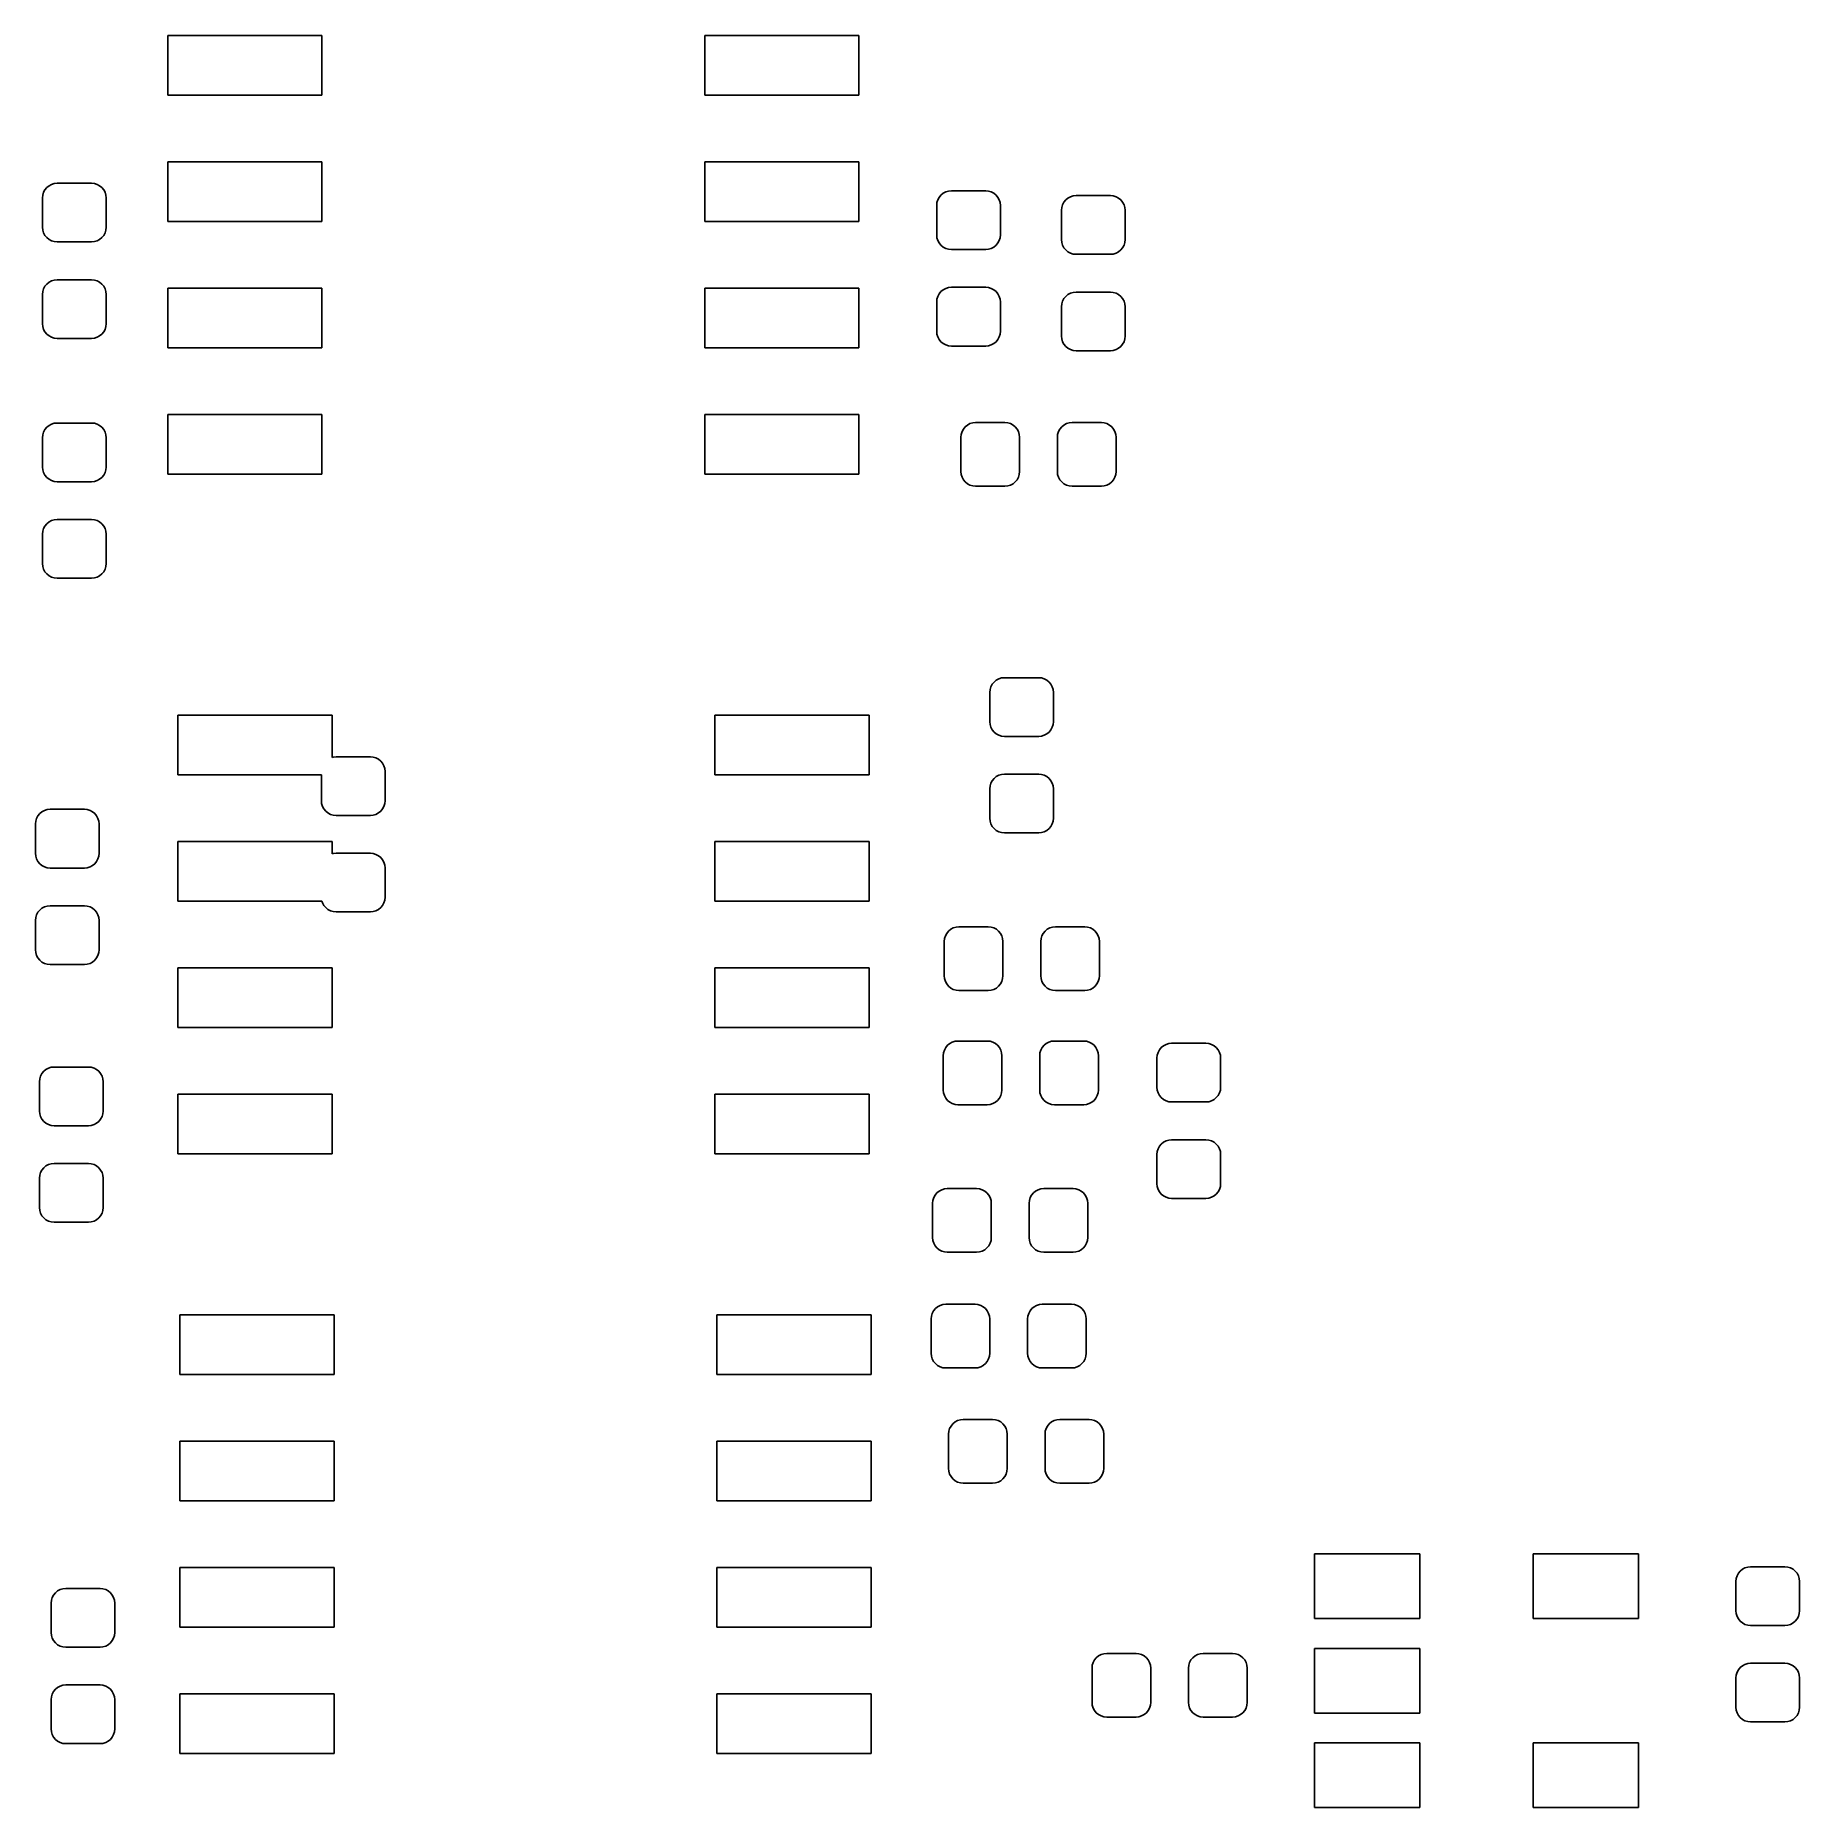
# Model space of a CAD drawing. Extents: x 4.334 to 5.033, y -2.951 to -2.25.
import ezdxf

# ---------------------------------------------------------------- set-up
doc = ezdxf.new("R2010")
doc.units = 0
doc.header["$MEASUREMENT"] = 0
doc.layers.add('BLACK', color=7, linetype='CONTINUOUS')

msp = doc.modelspace()

# ---------------------------------------------------------------- linework, layer by layer
at = {"layer": 'BLACK', "linetype": 'CONTINUOUS'}
for p, q in [((4.38659, -2.27341), (4.38659, -2.24979)), ((4.38659, -2.24979), (4.44761, -2.24979)), ((4.44761, -2.24979), (4.44761, -2.27341)), ((4.59919, -2.27341), (4.59919, -2.24979)), ((4.59919, -2.24979), (4.66021, -2.24979)), ((4.66021, -2.24979), (4.66021, -2.27341)), ((4.44761, -2.27341), (4.38659, -2.27341)), ((4.66021, -2.27341), (4.59919, -2.27341)), ((4.38659, -2.32341), (4.38659, -2.29979)), ((4.38659, -2.29979), (4.44761, -2.29979)), ((4.44761, -2.29979), (4.44761, -2.32341)), ((4.59919, -2.32341), (4.59919, -2.29979)), ((4.59919, -2.29979), (4.66021, -2.29979)), ((4.66021, -2.29979), (4.66021, -2.32341)), ((4.337, -2.3141), (4.33711, -2.31297)), ((4.337, -2.32571), (4.337, -2.3141)), ((4.33711, -2.31297), (4.33744, -2.31188)), ((4.33744, -2.31188), (4.33798, -2.31087)), ((4.33798, -2.31087), (4.3387, -2.30999)), ((4.3387, -2.30999), (4.33958, -2.30927)), ((4.33958, -2.30927), (4.34059, -2.30873)), ((4.34059, -2.30873), (4.34168, -2.3084)), ((4.34168, -2.3084), (4.34281, -2.30829)), ((4.34281, -2.30829), (4.35639, -2.30829)), ((4.35639, -2.30829), (4.35752, -2.3084)), ((4.35752, -2.3084), (4.35861, -2.30873)), ((4.35861, -2.30873), (4.35962, -2.30927)), ((4.35962, -2.30927), (4.3605, -2.30999)), ((4.3605, -2.30999), (4.36122, -2.31087)), ((4.36122, -2.31087), (4.36176, -2.31188)), ((4.36176, -2.31188), (4.36209, -2.31297)), ((4.36209, -2.31297), (4.3622, -2.3141)), ((4.3622, -2.3141), (4.3622, -2.32571)), ((4.69144, -2.31488), (4.69198, -2.31387)), ((4.69198, -2.31387), (4.6927, -2.31299)), ((4.6927, -2.31299), (4.69358, -2.31227)), ((4.69358, -2.31227), (4.69459, -2.31173)), ((4.69459, -2.31173), (4.69568, -2.3114)), ((4.69568, -2.3114), (4.69681, -2.31129)), ((4.69681, -2.31129), (4.71039, -2.31129)), ((4.71039, -2.31129), (4.71152, -2.3114)), ((4.71152, -2.3114), (4.71261, -2.31173)), ((4.71261, -2.31173), (4.71362, -2.31227)), ((4.71362, -2.31227), (4.7145, -2.31299)), ((4.7145, -2.31299), (4.71522, -2.31387)), ((4.71522, -2.31387), (4.71576, -2.31488)), ((4.7421, -2.31489), (4.74298, -2.31416)), ((4.74298, -2.31416), (4.74399, -2.31363)), ((4.74399, -2.31363), (4.74508, -2.3133)), ((4.74508, -2.3133), (4.74621, -2.31319)), ((4.74621, -2.31319), (4.75979, -2.31319)), ((4.75979, -2.31319), (4.76092, -2.3133)), ((4.76092, -2.3133), (4.76201, -2.31363)), ((4.76201, -2.31363), (4.76302, -2.31416)), ((4.76302, -2.31416), (4.7639, -2.31489)), ((4.691, -2.3171), (4.69111, -2.31597)), ((4.691, -2.32871), (4.691, -2.3171)), ((4.69111, -2.31597), (4.69144, -2.31488)), ((4.71576, -2.31488), (4.71609, -2.31597)), ((4.71609, -2.31597), (4.7162, -2.3171)), ((4.7162, -2.3171), (4.7162, -2.32871)), ((4.7404, -2.31899), (4.74051, -2.31786)), ((4.7404, -2.33061), (4.7404, -2.31899)), ((4.74051, -2.31786), (4.74084, -2.31677)), ((4.74084, -2.31677), (4.74138, -2.31577)), ((4.74138, -2.31577), (4.7421, -2.31489)), ((4.7639, -2.31489), (4.76462, -2.31577)), ((4.76462, -2.31577), (4.76516, -2.31677)), ((4.76516, -2.31677), (4.76549, -2.31786)), ((4.76549, -2.31786), (4.7656, -2.31899)), ((4.7656, -2.31899), (4.7656, -2.33061)), ((4.33711, -2.32685), (4.337, -2.32571)), ((4.33744, -2.32793), (4.33711, -2.32685)), ((4.33798, -2.32894), (4.33744, -2.32793)), ((4.36176, -2.32793), (4.36122, -2.32894)), ((4.36209, -2.32685), (4.36176, -2.32793)), ((4.3622, -2.32571), (4.36209, -2.32685)), ((4.44761, -2.32341), (4.38659, -2.32341)), ((4.66021, -2.32341), (4.59919, -2.32341)), ((4.3387, -2.32982), (4.33798, -2.32894)), ((4.33958, -2.33054), (4.3387, -2.32982)), ((4.34059, -2.33108), (4.33958, -2.33054)), ((4.34168, -2.33141), (4.34059, -2.33108)), ((4.34281, -2.33152), (4.34168, -2.33141)), ((4.35639, -2.33152), (4.34281, -2.33152)), ((4.35752, -2.33141), (4.35639, -2.33152)), ((4.35861, -2.33108), (4.35752, -2.33141)), ((4.35962, -2.33054), (4.35861, -2.33108)), ((4.3605, -2.32982), (4.35962, -2.33054)), ((4.36122, -2.32894), (4.3605, -2.32982)), ((4.69111, -2.32985), (4.691, -2.32871)), ((4.69144, -2.33093), (4.69111, -2.32985)), ((4.69198, -2.33194), (4.69144, -2.33093)), ((4.6927, -2.33282), (4.69198, -2.33194)), ((4.69358, -2.33354), (4.6927, -2.33282)), ((4.69459, -2.33408), (4.69358, -2.33354)), ((4.69568, -2.33441), (4.69459, -2.33408)), ((4.69681, -2.33452), (4.69568, -2.33441)), ((4.71039, -2.33452), (4.69681, -2.33452)), ((4.71152, -2.33441), (4.71039, -2.33452)), ((4.71261, -2.33408), (4.71152, -2.33441)), ((4.71362, -2.33354), (4.71261, -2.33408)), ((4.7145, -2.33282), (4.71362, -2.33354)), ((4.71522, -2.33194), (4.7145, -2.33282)), ((4.71576, -2.33093), (4.71522, -2.33194)), ((4.71609, -2.32985), (4.71576, -2.33093)), ((4.7162, -2.32871), (4.71609, -2.32985)), ((4.74051, -2.33174), (4.7404, -2.33061)), ((4.74084, -2.33283), (4.74051, -2.33174)), ((4.74138, -2.33383), (4.74084, -2.33283)), ((4.7421, -2.33471), (4.74138, -2.33383)), ((4.74298, -2.33544), (4.7421, -2.33471)), ((4.74399, -2.33597), (4.74298, -2.33544)), ((4.76302, -2.33544), (4.76201, -2.33597)), ((4.7639, -2.33471), (4.76302, -2.33544)), ((4.76462, -2.33383), (4.7639, -2.33471)), ((4.76516, -2.33283), (4.76462, -2.33383)), ((4.76549, -2.33174), (4.76516, -2.33283)), ((4.7656, -2.33061), (4.76549, -2.33174)), ((4.74508, -2.3363), (4.74399, -2.33597)), ((4.74621, -2.33641), (4.74508, -2.3363)), ((4.75979, -2.33641), (4.74621, -2.33641)), ((4.76092, -2.3363), (4.75979, -2.33641)), ((4.76201, -2.33597), (4.76092, -2.3363)), ((4.33744, -2.35007), (4.33798, -2.34906)), ((4.33798, -2.34906), (4.3387, -2.34818)), ((4.3387, -2.34818), (4.33958, -2.34746)), ((4.33958, -2.34746), (4.34059, -2.34692)), ((4.34059, -2.34692), (4.34168, -2.34659)), ((4.34168, -2.34659), (4.34281, -2.34648)), ((4.34281, -2.34648), (4.35639, -2.34648)), ((4.35639, -2.34648), (4.35752, -2.34659)), ((4.35752, -2.34659), (4.35861, -2.34692)), ((4.35861, -2.34692), (4.35962, -2.34746)), ((4.35962, -2.34746), (4.3605, -2.34818)), ((4.3605, -2.34818), (4.36122, -2.34906)), ((4.36122, -2.34906), (4.36176, -2.35007)), ((4.69459, -2.34992), (4.69568, -2.34959)), ((4.69568, -2.34959), (4.69681, -2.34948)), ((4.69681, -2.34948), (4.71039, -2.34948)), ((4.71039, -2.34948), (4.71152, -2.34959)), ((4.71152, -2.34959), (4.71261, -2.34992)), ((4.337, -2.35229), (4.33711, -2.35115)), ((4.337, -2.3639), (4.337, -2.35229)), ((4.33711, -2.35115), (4.33744, -2.35007)), ((4.36176, -2.35007), (4.36209, -2.35115)), ((4.36209, -2.35115), (4.3622, -2.35229)), ((4.3622, -2.35229), (4.3622, -2.3639)), ((4.38659, -2.37341), (4.38659, -2.34979)), ((4.38659, -2.34979), (4.44761, -2.34979)), ((4.44761, -2.34979), (4.44761, -2.37341)), ((4.59919, -2.37341), (4.59919, -2.34979)), ((4.59919, -2.34979), (4.66021, -2.34979)), ((4.66021, -2.34979), (4.66021, -2.37341)), ((4.691, -2.35529), (4.69111, -2.35415)), ((4.691, -2.3669), (4.691, -2.35529)), ((4.69111, -2.35415), (4.69144, -2.35307)), ((4.69144, -2.35307), (4.69198, -2.35206)), ((4.69198, -2.35206), (4.6927, -2.35118)), ((4.6927, -2.35118), (4.69358, -2.35046)), ((4.69358, -2.35046), (4.69459, -2.34992)), ((4.71261, -2.34992), (4.71362, -2.35046)), ((4.71362, -2.35046), (4.7145, -2.35118)), ((4.7145, -2.35118), (4.71522, -2.35206)), ((4.71522, -2.35206), (4.71576, -2.35307)), ((4.71576, -2.35307), (4.71609, -2.35415)), ((4.71609, -2.35415), (4.7162, -2.35529)), ((4.7162, -2.35529), (4.7162, -2.3669)), ((4.7404, -2.35718), (4.74051, -2.35605)), ((4.74051, -2.35605), (4.74084, -2.35496)), ((4.74084, -2.35496), (4.74138, -2.35396)), ((4.74138, -2.35396), (4.7421, -2.35308)), ((4.7421, -2.35308), (4.74298, -2.35235)), ((4.74298, -2.35235), (4.74399, -2.35182)), ((4.74399, -2.35182), (4.74508, -2.35149)), ((4.74508, -2.35149), (4.74621, -2.35137)), ((4.74621, -2.35137), (4.75979, -2.35137)), ((4.75979, -2.35137), (4.76092, -2.35149)), ((4.76092, -2.35149), (4.76201, -2.35182)), ((4.76201, -2.35182), (4.76302, -2.35235)), ((4.76302, -2.35235), (4.7639, -2.35308)), ((4.7639, -2.35308), (4.76462, -2.35396)), ((4.76462, -2.35396), (4.76516, -2.35496)), ((4.76516, -2.35496), (4.76549, -2.35605)), ((4.76549, -2.35605), (4.7656, -2.35718)), ((4.7404, -2.3688), (4.7404, -2.35718)), ((4.7656, -2.35718), (4.7656, -2.3688)), ((4.33711, -2.36503), (4.337, -2.3639)), ((4.33744, -2.36612), (4.33711, -2.36503)), ((4.33798, -2.36713), (4.33744, -2.36612)), ((4.3387, -2.36801), (4.33798, -2.36713)), ((4.33958, -2.36873), (4.3387, -2.36801)), ((4.34059, -2.36927), (4.33958, -2.36873)), ((4.34168, -2.3696), (4.34059, -2.36927)), ((4.34281, -2.36971), (4.34168, -2.3696)), ((4.35639, -2.36971), (4.34281, -2.36971)), ((4.35752, -2.3696), (4.35639, -2.36971)), ((4.35861, -2.36927), (4.35752, -2.3696)), ((4.35962, -2.36873), (4.35861, -2.36927)), ((4.3605, -2.36801), (4.35962, -2.36873)), ((4.36122, -2.36713), (4.3605, -2.36801)), ((4.36176, -2.36612), (4.36122, -2.36713)), ((4.36209, -2.36503), (4.36176, -2.36612)), ((4.3622, -2.3639), (4.36209, -2.36503)), ((4.69111, -2.36803), (4.691, -2.3669)), ((4.69144, -2.36912), (4.69111, -2.36803)), ((4.69198, -2.37013), (4.69144, -2.36912)), ((4.6927, -2.37101), (4.69198, -2.37013)), ((4.71522, -2.37013), (4.7145, -2.37101)), ((4.71576, -2.36912), (4.71522, -2.37013)), ((4.71609, -2.36803), (4.71576, -2.36912)), ((4.7162, -2.3669), (4.71609, -2.36803)), ((4.74051, -2.36993), (4.7404, -2.3688)), ((4.74084, -2.37102), (4.74051, -2.36993)), ((4.76549, -2.36993), (4.76516, -2.37102)), ((4.7656, -2.3688), (4.76549, -2.36993)), ((4.44761, -2.37341), (4.38659, -2.37341)), ((4.66021, -2.37341), (4.59919, -2.37341)), ((4.69358, -2.37173), (4.6927, -2.37101)), ((4.69459, -2.37227), (4.69358, -2.37173)), ((4.69568, -2.3726), (4.69459, -2.37227)), ((4.69681, -2.37271), (4.69568, -2.3726)), ((4.71039, -2.37271), (4.69681, -2.37271)), ((4.71152, -2.3726), (4.71039, -2.37271)), ((4.71261, -2.37227), (4.71152, -2.3726)), ((4.71362, -2.37173), (4.71261, -2.37227)), ((4.7145, -2.37101), (4.71362, -2.37173)), ((4.74138, -2.37202), (4.74084, -2.37102)), ((4.7421, -2.3729), (4.74138, -2.37202)), ((4.74298, -2.37362), (4.7421, -2.3729)), ((4.74399, -2.37416), (4.74298, -2.37362)), ((4.74508, -2.37449), (4.74399, -2.37416)), ((4.74621, -2.3746), (4.74508, -2.37449)), ((4.75979, -2.3746), (4.74621, -2.3746)), ((4.76092, -2.37449), (4.75979, -2.3746)), ((4.76201, -2.37416), (4.76092, -2.37449)), ((4.76302, -2.37362), (4.76201, -2.37416)), ((4.7639, -2.3729), (4.76302, -2.37362)), ((4.76462, -2.37202), (4.7639, -2.3729)), ((4.76516, -2.37102), (4.76462, -2.37202)), ((4.33744, -2.40678), (4.33798, -2.40578)), ((4.33798, -2.40578), (4.3387, -2.4049)), ((4.3387, -2.4049), (4.33958, -2.40418)), ((4.33958, -2.40418), (4.34059, -2.40364)), ((4.34059, -2.40364), (4.34168, -2.40331)), ((4.34168, -2.40331), (4.34281, -2.4032)), ((4.34281, -2.4032), (4.35639, -2.4032)), ((4.35639, -2.4032), (4.35752, -2.40331)), ((4.35752, -2.40331), (4.35861, -2.40364)), ((4.35861, -2.40364), (4.35962, -2.40418)), ((4.35962, -2.40418), (4.3605, -2.4049)), ((4.3605, -2.4049), (4.36122, -2.40578)), ((4.36122, -2.40578), (4.36176, -2.40678)), ((4.38659, -2.42341), (4.38659, -2.39979)), ((4.38659, -2.39979), (4.44761, -2.39979)), ((4.44761, -2.39979), (4.44761, -2.42341)), ((4.59919, -2.42341), (4.59919, -2.39979)), ((4.59919, -2.39979), (4.66021, -2.39979)), ((4.66021, -2.39979), (4.66021, -2.42341)), ((4.70103, -2.40659), (4.70156, -2.40558)), ((4.70156, -2.40558), (4.70229, -2.4047)), ((4.70229, -2.4047), (4.70317, -2.40398)), ((4.70317, -2.40398), (4.70417, -2.40344)), ((4.70417, -2.40344), (4.70526, -2.40311)), ((4.70526, -2.40311), (4.70639, -2.403)), ((4.70639, -2.403), (4.71801, -2.403)), ((4.71801, -2.403), (4.71914, -2.40311)), ((4.71914, -2.40311), (4.72023, -2.40344)), ((4.72023, -2.40344), (4.72123, -2.40398)), ((4.72123, -2.40398), (4.72211, -2.4047)), ((4.72211, -2.4047), (4.72284, -2.40558)), ((4.72284, -2.40558), (4.72337, -2.40659)), ((4.73922, -2.40659), (4.73975, -2.40558)), ((4.73975, -2.40558), (4.74048, -2.4047)), ((4.74048, -2.4047), (4.74136, -2.40398)), ((4.74136, -2.40398), (4.74236, -2.40344)), ((4.74236, -2.40344), (4.74345, -2.40311)), ((4.74345, -2.40311), (4.74458, -2.403)), ((4.74458, -2.403), (4.7562, -2.403)), ((4.7562, -2.403), (4.75733, -2.40311)), ((4.75733, -2.40311), (4.75842, -2.40344)), ((4.75842, -2.40344), (4.75942, -2.40398)), ((4.75942, -2.40398), (4.7603, -2.4047)), ((4.7603, -2.4047), (4.76102, -2.40558)), ((4.76102, -2.40558), (4.76156, -2.40659)), ((4.337, -2.409), (4.33711, -2.40787)), ((4.337, -2.42062), (4.337, -2.409)), ((4.33711, -2.40787), (4.33744, -2.40678)), ((4.36176, -2.40678), (4.36209, -2.40787)), ((4.36209, -2.40787), (4.3622, -2.409)), ((4.3622, -2.409), (4.3622, -2.42062)), ((4.70059, -2.40881), (4.7007, -2.40768)), ((4.70059, -2.42239), (4.70059, -2.40881)), ((4.7007, -2.40768), (4.70103, -2.40659)), ((4.72337, -2.40659), (4.7237, -2.40768)), ((4.7237, -2.40768), (4.72381, -2.40881)), ((4.72381, -2.40881), (4.72381, -2.42239)), ((4.73877, -2.40881), (4.73889, -2.40768)), ((4.73877, -2.42239), (4.73877, -2.40881)), ((4.73889, -2.40768), (4.73922, -2.40659)), ((4.76156, -2.40659), (4.76189, -2.40768)), ((4.76189, -2.40768), (4.762, -2.40881)), ((4.762, -2.40881), (4.762, -2.42239)), ((4.33711, -2.42175), (4.337, -2.42062)), ((4.33744, -2.42284), (4.33711, -2.42175)), ((4.33798, -2.42384), (4.33744, -2.42284)), ((4.3387, -2.42472), (4.33798, -2.42384)), ((4.33958, -2.42545), (4.3387, -2.42472)), ((4.34059, -2.42598), (4.33958, -2.42545)), ((4.34168, -2.42631), (4.34059, -2.42598)), ((4.34281, -2.42643), (4.34168, -2.42631)), ((4.35639, -2.42643), (4.34281, -2.42643)), ((4.35752, -2.42631), (4.35639, -2.42643)), ((4.35861, -2.42598), (4.35752, -2.42631)), ((4.35962, -2.42545), (4.35861, -2.42598)), ((4.3605, -2.42472), (4.35962, -2.42545)), ((4.36122, -2.42384), (4.3605, -2.42472)), ((4.36176, -2.42284), (4.36122, -2.42384)), ((4.36209, -2.42175), (4.36176, -2.42284)), ((4.3622, -2.42062), (4.36209, -2.42175)), ((4.44761, -2.42341), (4.38659, -2.42341)), ((4.66021, -2.42341), (4.59919, -2.42341)), ((4.7007, -2.42352), (4.70059, -2.42239)), ((4.70103, -2.42461), (4.7007, -2.42352)), ((4.70156, -2.42562), (4.70103, -2.42461)), ((4.70229, -2.4265), (4.70156, -2.42562)), ((4.70317, -2.42722), (4.70229, -2.4265)), ((4.72211, -2.4265), (4.72123, -2.42722)), ((4.72284, -2.42562), (4.72211, -2.4265)), ((4.72337, -2.42461), (4.72284, -2.42562)), ((4.7237, -2.42352), (4.72337, -2.42461)), ((4.72381, -2.42239), (4.7237, -2.42352)), ((4.73889, -2.42352), (4.73877, -2.42239)), ((4.73922, -2.42461), (4.73889, -2.42352)), ((4.73975, -2.42562), (4.73922, -2.42461)), ((4.74048, -2.4265), (4.73975, -2.42562)), ((4.74136, -2.42722), (4.74048, -2.4265)), ((4.7603, -2.4265), (4.75942, -2.42722)), ((4.76102, -2.42562), (4.7603, -2.4265)), ((4.76156, -2.42461), (4.76102, -2.42562)), ((4.76189, -2.42352), (4.76156, -2.42461)), ((4.762, -2.42239), (4.76189, -2.42352)), ((4.70417, -2.42776), (4.70317, -2.42722)), ((4.70526, -2.42809), (4.70417, -2.42776)), ((4.70639, -2.4282), (4.70526, -2.42809)), ((4.71801, -2.4282), (4.70639, -2.4282)), ((4.71914, -2.42809), (4.71801, -2.4282)), ((4.72023, -2.42776), (4.71914, -2.42809)), ((4.72123, -2.42722), (4.72023, -2.42776)), ((4.74236, -2.42776), (4.74136, -2.42722)), ((4.74345, -2.42809), (4.74236, -2.42776)), ((4.74458, -2.4282), (4.74345, -2.42809)), ((4.7562, -2.4282), (4.74458, -2.4282)), ((4.75733, -2.42809), (4.7562, -2.4282)), ((4.75842, -2.42776), (4.75733, -2.42809)), ((4.75942, -2.42722), (4.75842, -2.42776)), ((4.337, -2.44719), (4.33711, -2.44606)), ((4.337, -2.45881), (4.337, -2.44719)), ((4.33711, -2.44606), (4.33744, -2.44497)), ((4.33744, -2.44497), (4.33798, -2.44397)), ((4.33798, -2.44397), (4.3387, -2.44309)), ((4.3387, -2.44309), (4.33958, -2.44236)), ((4.33958, -2.44236), (4.34059, -2.44183)), ((4.34059, -2.44183), (4.34168, -2.4415)), ((4.34168, -2.4415), (4.34281, -2.44139)), ((4.34281, -2.44139), (4.35639, -2.44139)), ((4.35639, -2.44139), (4.35752, -2.4415)), ((4.35752, -2.4415), (4.35861, -2.44183)), ((4.35861, -2.44183), (4.35962, -2.44236)), ((4.35962, -2.44236), (4.3605, -2.44309)), ((4.3605, -2.44309), (4.36122, -2.44397)), ((4.36122, -2.44397), (4.36176, -2.44497)), ((4.36176, -2.44497), (4.36209, -2.44606)), ((4.36209, -2.44606), (4.3622, -2.44719)), ((4.3622, -2.44719), (4.3622, -2.45881)), ((4.33711, -2.45994), (4.337, -2.45881)), ((4.33744, -2.46103), (4.33711, -2.45994)), ((4.33798, -2.46203), (4.33744, -2.46103)), ((4.36176, -2.46103), (4.36122, -2.46203)), ((4.36209, -2.45994), (4.36176, -2.46103)), ((4.3622, -2.45881), (4.36209, -2.45994)), ((4.3387, -2.46291), (4.33798, -2.46203)), ((4.33958, -2.46364), (4.3387, -2.46291)), ((4.34059, -2.46417), (4.33958, -2.46364)), ((4.34168, -2.4645), (4.34059, -2.46417)), ((4.34281, -2.46461), (4.34168, -2.4645)), ((4.35639, -2.46461), (4.34281, -2.46461)), ((4.35752, -2.4645), (4.35639, -2.46461)), ((4.35861, -2.46417), (4.35752, -2.4645)), ((4.35962, -2.46364), (4.35861, -2.46417)), ((4.3605, -2.46291), (4.35962, -2.46364)), ((4.36122, -2.46203), (4.3605, -2.46291)), ((4.71668, -2.50411), (4.71781, -2.504)), ((4.71781, -2.504), (4.73139, -2.504)), ((4.73139, -2.504), (4.73252, -2.50411)), ((4.712, -2.5098), (4.71211, -2.50867)), ((4.712, -2.52142), (4.712, -2.5098)), ((4.71211, -2.50867), (4.71244, -2.50758)), ((4.71244, -2.50758), (4.71298, -2.50658)), ((4.71298, -2.50658), (4.7137, -2.5057)), ((4.7137, -2.5057), (4.71458, -2.50498)), ((4.71458, -2.50498), (4.71559, -2.50444)), ((4.71559, -2.50444), (4.71668, -2.50411)), ((4.73252, -2.50411), (4.73361, -2.50444)), ((4.73361, -2.50444), (4.73462, -2.50498)), ((4.73462, -2.50498), (4.7355, -2.5057)), ((4.7355, -2.5057), (4.73622, -2.50658)), ((4.73622, -2.50658), (4.73676, -2.50758)), ((4.73676, -2.50758), (4.73709, -2.50867)), ((4.73709, -2.50867), (4.7372, -2.5098)), ((4.7372, -2.5098), (4.7372, -2.52142)), ((4.39059, -2.54241), (4.39059, -2.51879)), ((4.39059, -2.51879), (4.45161, -2.51879)), ((4.45161, -2.51879), (4.45161, -2.53554)), ((4.60319, -2.54241), (4.60319, -2.51879)), ((4.60319, -2.51879), (4.66421, -2.51879)), ((4.66421, -2.51879), (4.66421, -2.54241)), ((4.71211, -2.52255), (4.712, -2.52142)), ((4.71244, -2.52364), (4.71211, -2.52255)), ((4.71298, -2.52464), (4.71244, -2.52364)), ((4.7137, -2.52552), (4.71298, -2.52464)), ((4.73622, -2.52464), (4.7355, -2.52552)), ((4.73676, -2.52364), (4.73622, -2.52464)), ((4.73709, -2.52255), (4.73676, -2.52364)), ((4.7372, -2.52142), (4.73709, -2.52255)), ((4.71458, -2.52625), (4.7137, -2.52552)), ((4.71559, -2.52678), (4.71458, -2.52625)), ((4.71668, -2.52711), (4.71559, -2.52678)), ((4.71781, -2.52723), (4.71668, -2.52711)), ((4.73139, -2.52723), (4.71781, -2.52723)), ((4.73252, -2.52711), (4.73139, -2.52723)), ((4.73361, -2.52678), (4.73252, -2.52711)), ((4.73462, -2.52625), (4.73361, -2.52678)), ((4.7355, -2.52552), (4.73462, -2.52625)), ((4.45161, -2.53554), (4.45208, -2.5354)), ((4.45208, -2.5354), (4.45321, -2.53529)), ((4.45321, -2.53529), (4.46679, -2.53529)), ((4.46679, -2.53529), (4.46792, -2.5354)), ((4.46792, -2.5354), (4.46901, -2.53573)), ((4.46901, -2.53573), (4.47002, -2.53627)), ((4.47002, -2.53627), (4.4709, -2.53699)), ((4.4709, -2.53699), (4.47162, -2.53787)), ((4.47162, -2.53787), (4.47216, -2.53888)), ((4.47216, -2.53888), (4.47249, -2.53997)), ((4.4474, -2.54241), (4.39059, -2.54241)), ((4.4474, -2.55271), (4.4474, -2.54241)), ((4.47249, -2.53997), (4.4726, -2.5411)), ((4.4726, -2.5411), (4.4726, -2.55271)), ((4.66421, -2.54241), (4.60319, -2.54241)), ((4.71211, -2.54686), (4.71244, -2.54577)), ((4.71244, -2.54577), (4.71298, -2.54477)), ((4.71298, -2.54477), (4.7137, -2.54389)), ((4.7137, -2.54389), (4.71458, -2.54316)), ((4.71458, -2.54316), (4.71559, -2.54263)), ((4.71559, -2.54263), (4.71668, -2.5423)), ((4.71668, -2.5423), (4.71781, -2.54219)), ((4.71781, -2.54219), (4.73139, -2.54219)), ((4.73139, -2.54219), (4.73252, -2.5423)), ((4.73252, -2.5423), (4.73361, -2.54263)), ((4.73361, -2.54263), (4.73462, -2.54316)), ((4.73462, -2.54316), (4.7355, -2.54389)), ((4.7355, -2.54389), (4.73622, -2.54477)), ((4.73622, -2.54477), (4.73676, -2.54577)), ((4.73676, -2.54577), (4.73709, -2.54686)), ((4.44751, -2.55385), (4.4474, -2.55271)), ((4.4726, -2.55271), (4.47249, -2.55385)), ((4.712, -2.54799), (4.71211, -2.54686)), ((4.712, -2.55961), (4.712, -2.54799)), ((4.73709, -2.54686), (4.7372, -2.54799)), ((4.7372, -2.54799), (4.7372, -2.55961)), ((4.33431, -2.56077), (4.33464, -2.55968)), ((4.33464, -2.55968), (4.33518, -2.55867)), ((4.33518, -2.55867), (4.3359, -2.55779)), ((4.3359, -2.55779), (4.33678, -2.55707)), ((4.33678, -2.55707), (4.33779, -2.55653)), ((4.33779, -2.55653), (4.33888, -2.5562)), ((4.33888, -2.5562), (4.34001, -2.55609)), ((4.34001, -2.55609), (4.35359, -2.55609)), ((4.35359, -2.55609), (4.35472, -2.5562)), ((4.35472, -2.5562), (4.35581, -2.55653)), ((4.35581, -2.55653), (4.35682, -2.55707)), ((4.35682, -2.55707), (4.3577, -2.55779)), ((4.3577, -2.55779), (4.35842, -2.55867)), ((4.35842, -2.55867), (4.35896, -2.55968)), ((4.35896, -2.55968), (4.35929, -2.56077)), ((4.44784, -2.55493), (4.44751, -2.55385)), ((4.44838, -2.55594), (4.44784, -2.55493)), ((4.4491, -2.55682), (4.44838, -2.55594)), ((4.44998, -2.55754), (4.4491, -2.55682)), ((4.45099, -2.55808), (4.44998, -2.55754)), ((4.45208, -2.55841), (4.45099, -2.55808)), ((4.45321, -2.55852), (4.45208, -2.55841)), ((4.46679, -2.55852), (4.45321, -2.55852)), ((4.46792, -2.55841), (4.46679, -2.55852)), ((4.46901, -2.55808), (4.46792, -2.55841)), ((4.47002, -2.55754), (4.46901, -2.55808)), ((4.4709, -2.55682), (4.47002, -2.55754)), ((4.47162, -2.55594), (4.4709, -2.55682)), ((4.47216, -2.55493), (4.47162, -2.55594)), ((4.47249, -2.55385), (4.47216, -2.55493)), ((4.71211, -2.56074), (4.712, -2.55961)), ((4.7372, -2.55961), (4.73709, -2.56074)), ((4.3342, -2.5619), (4.33431, -2.56077)), ((4.3342, -2.57351), (4.3342, -2.5619)), ((4.35929, -2.56077), (4.3594, -2.5619)), ((4.3594, -2.5619), (4.3594, -2.57351)), ((4.71244, -2.56183), (4.71211, -2.56074)), ((4.71298, -2.56283), (4.71244, -2.56183)), ((4.7137, -2.56371), (4.71298, -2.56283)), ((4.71458, -2.56444), (4.7137, -2.56371)), ((4.71559, -2.56497), (4.71458, -2.56444)), ((4.71668, -2.5653), (4.71559, -2.56497)), ((4.71781, -2.56541), (4.71668, -2.5653)), ((4.73139, -2.56541), (4.71781, -2.56541)), ((4.73252, -2.5653), (4.73139, -2.56541)), ((4.73361, -2.56497), (4.73252, -2.5653)), ((4.73462, -2.56444), (4.73361, -2.56497)), ((4.7355, -2.56371), (4.73462, -2.56444)), ((4.73622, -2.56283), (4.7355, -2.56371)), ((4.73676, -2.56183), (4.73622, -2.56283)), ((4.73709, -2.56074), (4.73676, -2.56183)), ((4.33431, -2.57465), (4.3342, -2.57351)), ((4.3594, -2.57351), (4.35929, -2.57465)), ((4.39059, -2.59241), (4.39059, -2.56879)), ((4.39059, -2.56879), (4.45161, -2.56879)), ((4.45161, -2.56879), (4.45161, -2.57373)), ((4.45161, -2.57373), (4.45208, -2.57359)), ((4.45208, -2.57359), (4.45321, -2.57348)), ((4.45321, -2.57348), (4.46679, -2.57348)), ((4.46679, -2.57348), (4.46792, -2.57359)), ((4.46792, -2.57359), (4.46901, -2.57392)), ((4.46901, -2.57392), (4.47002, -2.57446)), ((4.60319, -2.59241), (4.60319, -2.56879)), ((4.60319, -2.56879), (4.66421, -2.56879)), ((4.66421, -2.56879), (4.66421, -2.59241)), ((4.33464, -2.57573), (4.33431, -2.57465)), ((4.33518, -2.57674), (4.33464, -2.57573)), ((4.3359, -2.57762), (4.33518, -2.57674)), ((4.33678, -2.57834), (4.3359, -2.57762)), ((4.33779, -2.57888), (4.33678, -2.57834)), ((4.33888, -2.57921), (4.33779, -2.57888)), ((4.34001, -2.57932), (4.33888, -2.57921)), ((4.35359, -2.57932), (4.34001, -2.57932)), ((4.35472, -2.57921), (4.35359, -2.57932)), ((4.35581, -2.57888), (4.35472, -2.57921)), ((4.35682, -2.57834), (4.35581, -2.57888)), ((4.3577, -2.57762), (4.35682, -2.57834)), ((4.35842, -2.57674), (4.3577, -2.57762)), ((4.35896, -2.57573), (4.35842, -2.57674)), ((4.35929, -2.57465), (4.35896, -2.57573)), ((4.47002, -2.57446), (4.4709, -2.57518)), ((4.4709, -2.57518), (4.47162, -2.57606)), ((4.47162, -2.57606), (4.47216, -2.57707)), ((4.47216, -2.57707), (4.47249, -2.57815)), ((4.47249, -2.57815), (4.4726, -2.57929)), ((4.4726, -2.57929), (4.4726, -2.5909)), ((4.33678, -2.59526), (4.33779, -2.59472)), ((4.33779, -2.59472), (4.33888, -2.59439)), ((4.33888, -2.59439), (4.34001, -2.59428)), ((4.34001, -2.59428), (4.35359, -2.59428)), ((4.35359, -2.59428), (4.35472, -2.59439)), ((4.35472, -2.59439), (4.35581, -2.59472)), ((4.35581, -2.59472), (4.35682, -2.59526)), ((4.44763, -2.59241), (4.39059, -2.59241)), ((4.44784, -2.59312), (4.44763, -2.59241)), ((4.44838, -2.59413), (4.44784, -2.59312)), ((4.4491, -2.59501), (4.44838, -2.59413)), ((4.44998, -2.59573), (4.4491, -2.59501)), ((4.4709, -2.59501), (4.47002, -2.59573)), ((4.47162, -2.59413), (4.4709, -2.59501)), ((4.47216, -2.59312), (4.47162, -2.59413)), ((4.47249, -2.59203), (4.47216, -2.59312)), ((4.4726, -2.5909), (4.47249, -2.59203)), ((4.66421, -2.59241), (4.60319, -2.59241)), ((4.3342, -2.60009), (4.33431, -2.59895)), ((4.3342, -2.6117), (4.3342, -2.60009)), ((4.33431, -2.59895), (4.33464, -2.59787)), ((4.33464, -2.59787), (4.33518, -2.59686)), ((4.33518, -2.59686), (4.3359, -2.59598)), ((4.3359, -2.59598), (4.33678, -2.59526)), ((4.35682, -2.59526), (4.3577, -2.59598)), ((4.3577, -2.59598), (4.35842, -2.59686)), ((4.35842, -2.59686), (4.35896, -2.59787)), ((4.35896, -2.59787), (4.35929, -2.59895)), ((4.35929, -2.59895), (4.3594, -2.60009)), ((4.3594, -2.60009), (4.3594, -2.6117)), ((4.45099, -2.59627), (4.44998, -2.59573)), ((4.45208, -2.5966), (4.45099, -2.59627)), ((4.45321, -2.59671), (4.45208, -2.5966)), ((4.46679, -2.59671), (4.45321, -2.59671)), ((4.46792, -2.5966), (4.46679, -2.59671)), ((4.46901, -2.59627), (4.46792, -2.5966)), ((4.47002, -2.59573), (4.46901, -2.59627)), ((4.694, -2.60841), (4.69411, -2.60728)), ((4.694, -2.62199), (4.694, -2.60841)), ((4.69411, -2.60728), (4.69444, -2.60619)), ((4.69444, -2.60619), (4.69498, -2.60518)), ((4.69498, -2.60518), (4.6957, -2.6043)), ((4.6957, -2.6043), (4.69658, -2.60358)), ((4.69658, -2.60358), (4.69758, -2.60304)), ((4.69758, -2.60304), (4.69867, -2.60271)), ((4.69867, -2.60271), (4.6998, -2.6026)), ((4.6998, -2.6026), (4.71142, -2.6026)), ((4.71142, -2.6026), (4.71255, -2.60271)), ((4.71255, -2.60271), (4.71364, -2.60304)), ((4.71364, -2.60304), (4.71464, -2.60358)), ((4.71464, -2.60358), (4.71552, -2.6043)), ((4.71552, -2.6043), (4.71625, -2.60518)), ((4.71625, -2.60518), (4.71678, -2.60619)), ((4.71678, -2.60619), (4.71711, -2.60728)), ((4.71711, -2.60728), (4.71723, -2.60841)), ((4.71723, -2.60841), (4.71723, -2.62199)), ((4.73219, -2.60841), (4.7323, -2.60728)), ((4.73219, -2.62199), (4.73219, -2.60841)), ((4.7323, -2.60728), (4.73263, -2.60619)), ((4.73263, -2.60619), (4.73316, -2.60518)), ((4.73316, -2.60518), (4.73389, -2.6043)), ((4.73389, -2.6043), (4.73477, -2.60358)), ((4.73477, -2.60358), (4.73577, -2.60304)), ((4.73577, -2.60304), (4.73686, -2.60271)), ((4.73686, -2.60271), (4.73799, -2.6026)), ((4.73799, -2.6026), (4.74961, -2.6026)), ((4.74961, -2.6026), (4.75074, -2.60271)), ((4.75074, -2.60271), (4.75183, -2.60304)), ((4.75183, -2.60304), (4.75283, -2.60358)), ((4.75283, -2.60358), (4.75371, -2.6043)), ((4.75371, -2.6043), (4.75444, -2.60518)), ((4.75444, -2.60518), (4.75497, -2.60619)), ((4.75497, -2.60619), (4.7553, -2.60728)), ((4.7553, -2.60728), (4.75541, -2.60841)), ((4.75541, -2.60841), (4.75541, -2.62199)), ((4.33431, -2.61283), (4.3342, -2.6117)), ((4.33464, -2.61392), (4.33431, -2.61283)), ((4.33518, -2.61493), (4.33464, -2.61392)), ((4.3359, -2.61581), (4.33518, -2.61493)), ((4.33678, -2.61653), (4.3359, -2.61581)), ((4.3577, -2.61581), (4.35682, -2.61653)), ((4.35842, -2.61493), (4.3577, -2.61581)), ((4.35896, -2.61392), (4.35842, -2.61493)), ((4.35929, -2.61283), (4.35896, -2.61392)), ((4.3594, -2.6117), (4.35929, -2.61283)), ((4.33779, -2.61707), (4.33678, -2.61653)), ((4.33888, -2.6174), (4.33779, -2.61707)), ((4.34001, -2.61751), (4.33888, -2.6174)), ((4.35359, -2.61751), (4.34001, -2.61751)), ((4.35472, -2.6174), (4.35359, -2.61751)), ((4.35581, -2.61707), (4.35472, -2.6174)), ((4.35682, -2.61653), (4.35581, -2.61707)), ((4.39059, -2.64241), (4.39059, -2.61879)), ((4.39059, -2.61879), (4.45161, -2.61879)), ((4.45161, -2.61879), (4.45161, -2.64241)), ((4.60319, -2.64241), (4.60319, -2.61879)), ((4.60319, -2.61879), (4.66421, -2.61879)), ((4.66421, -2.61879), (4.66421, -2.64241)), ((4.69411, -2.62312), (4.694, -2.62199)), ((4.69444, -2.62421), (4.69411, -2.62312)), ((4.71711, -2.62312), (4.71678, -2.62421)), ((4.71723, -2.62199), (4.71711, -2.62312)), ((4.7323, -2.62312), (4.73219, -2.62199)), ((4.73263, -2.62421), (4.7323, -2.62312)), ((4.7553, -2.62312), (4.75497, -2.62421)), ((4.75541, -2.62199), (4.7553, -2.62312)), ((4.69498, -2.62522), (4.69444, -2.62421)), ((4.6957, -2.6261), (4.69498, -2.62522)), ((4.69658, -2.62682), (4.6957, -2.6261)), ((4.69758, -2.62736), (4.69658, -2.62682)), ((4.69867, -2.62769), (4.69758, -2.62736)), ((4.6998, -2.6278), (4.69867, -2.62769)), ((4.71142, -2.6278), (4.6998, -2.6278)), ((4.71255, -2.62769), (4.71142, -2.6278)), ((4.71364, -2.62736), (4.71255, -2.62769)), ((4.71464, -2.62682), (4.71364, -2.62736)), ((4.71552, -2.6261), (4.71464, -2.62682)), ((4.71625, -2.62522), (4.71552, -2.6261)), ((4.71678, -2.62421), (4.71625, -2.62522)), ((4.73316, -2.62522), (4.73263, -2.62421)), ((4.73389, -2.6261), (4.73316, -2.62522)), ((4.73477, -2.62682), (4.73389, -2.6261)), ((4.73577, -2.62736), (4.73477, -2.62682)), ((4.73686, -2.62769), (4.73577, -2.62736)), ((4.73799, -2.6278), (4.73686, -2.62769)), ((4.74961, -2.6278), (4.73799, -2.6278)), ((4.75074, -2.62769), (4.74961, -2.6278)), ((4.75183, -2.62736), (4.75074, -2.62769)), ((4.75283, -2.62682), (4.75183, -2.62736)), ((4.75371, -2.6261), (4.75283, -2.62682)), ((4.75444, -2.62522), (4.75371, -2.6261)), ((4.75497, -2.62421), (4.75444, -2.62522)), ((4.45161, -2.64241), (4.39059, -2.64241)), ((4.66421, -2.64241), (4.60319, -2.64241)), ((4.69403, -2.65139), (4.69456, -2.65038)), ((4.69456, -2.65038), (4.69529, -2.6495)), ((4.69529, -2.6495), (4.69617, -2.64878)), ((4.69617, -2.64878), (4.69717, -2.64824)), ((4.69717, -2.64824), (4.69826, -2.64791)), ((4.69826, -2.64791), (4.69939, -2.6478)), ((4.69939, -2.6478), (4.71101, -2.6478)), ((4.71101, -2.6478), (4.71214, -2.64791)), ((4.71214, -2.64791), (4.71323, -2.64824)), ((4.71323, -2.64824), (4.71423, -2.64878)), ((4.71423, -2.64878), (4.71511, -2.6495)), ((4.71511, -2.6495), (4.71584, -2.65038)), ((4.71584, -2.65038), (4.71637, -2.65139)), ((4.73222, -2.65139), (4.73275, -2.65038)), ((4.73275, -2.65038), (4.73348, -2.6495)), ((4.73348, -2.6495), (4.73436, -2.64878)), ((4.73436, -2.64878), (4.73536, -2.64824)), ((4.73536, -2.64824), (4.73645, -2.64791)), ((4.73645, -2.64791), (4.73758, -2.6478)), ((4.73758, -2.6478), (4.7492, -2.6478)), ((4.7492, -2.6478), (4.75033, -2.64791)), ((4.75033, -2.64791), (4.75142, -2.64824)), ((4.75142, -2.64824), (4.75242, -2.64878)), ((4.75242, -2.64878), (4.7533, -2.6495)), ((4.7533, -2.6495), (4.75402, -2.65038)), ((4.75402, -2.65038), (4.75456, -2.65139)), ((4.77864, -2.65228), (4.77918, -2.65127)), ((4.77918, -2.65127), (4.7799, -2.65039)), ((4.7799, -2.65039), (4.78078, -2.64967)), ((4.78078, -2.64967), (4.78179, -2.64913)), ((4.78179, -2.64913), (4.78288, -2.6488)), ((4.78288, -2.6488), (4.78401, -2.64869)), ((4.78401, -2.64869), (4.79759, -2.64869)), ((4.79759, -2.64869), (4.79872, -2.6488)), ((4.79872, -2.6488), (4.79981, -2.64913)), ((4.79981, -2.64913), (4.80082, -2.64967)), ((4.80082, -2.64967), (4.8017, -2.65039)), ((4.8017, -2.65039), (4.80242, -2.65127)), ((4.80242, -2.65127), (4.80296, -2.65228)), ((4.33939, -2.65853), (4.34048, -2.6582)), ((4.34048, -2.6582), (4.34161, -2.65809)), ((4.34161, -2.65809), (4.35519, -2.65809)), ((4.35519, -2.65809), (4.35632, -2.6582)), ((4.35632, -2.6582), (4.35741, -2.65853)), ((4.69359, -2.65361), (4.6937, -2.65248)), ((4.69359, -2.66719), (4.69359, -2.65361)), ((4.6937, -2.65248), (4.69403, -2.65139)), ((4.71637, -2.65139), (4.7167, -2.65248)), ((4.7167, -2.65248), (4.71681, -2.65361)), ((4.71681, -2.65361), (4.71681, -2.66719)), ((4.73177, -2.65361), (4.73189, -2.65248)), ((4.73177, -2.66719), (4.73177, -2.65361)), ((4.73189, -2.65248), (4.73222, -2.65139)), ((4.75456, -2.65139), (4.75489, -2.65248)), ((4.75489, -2.65248), (4.755, -2.65361)), ((4.755, -2.65361), (4.755, -2.66719)), ((4.7782, -2.6545), (4.77831, -2.65337)), ((4.7782, -2.66611), (4.7782, -2.6545)), ((4.77831, -2.65337), (4.77864, -2.65228)), ((4.80296, -2.65228), (4.80329, -2.65337)), ((4.80329, -2.65337), (4.8034, -2.6545)), ((4.8034, -2.6545), (4.8034, -2.66611)), ((4.3358, -2.6639), (4.33591, -2.66277)), ((4.3358, -2.67551), (4.3358, -2.6639)), ((4.33591, -2.66277), (4.33624, -2.66168)), ((4.33624, -2.66168), (4.33678, -2.66067)), ((4.33678, -2.66067), (4.3375, -2.65979)), ((4.3375, -2.65979), (4.33838, -2.65907)), ((4.33838, -2.65907), (4.33939, -2.65853)), ((4.35741, -2.65853), (4.35842, -2.65907)), ((4.35842, -2.65907), (4.3593, -2.65979)), ((4.3593, -2.65979), (4.36002, -2.66067)), ((4.36002, -2.66067), (4.36056, -2.66168)), ((4.36056, -2.66168), (4.36089, -2.66277)), ((4.36089, -2.66277), (4.361, -2.6639)), ((4.361, -2.6639), (4.361, -2.67551)), ((4.39059, -2.69241), (4.39059, -2.66879)), ((4.39059, -2.66879), (4.45161, -2.66879)), ((4.45161, -2.66879), (4.45161, -2.69241)), ((4.60319, -2.69241), (4.60319, -2.66879)), ((4.60319, -2.66879), (4.66421, -2.66879)), ((4.66421, -2.66879), (4.66421, -2.69241)), ((4.6937, -2.66832), (4.69359, -2.66719)), ((4.69403, -2.66941), (4.6937, -2.66832)), ((4.69456, -2.67042), (4.69403, -2.66941)), ((4.69529, -2.6713), (4.69456, -2.67042)), ((4.69617, -2.67202), (4.69529, -2.6713)), ((4.69717, -2.67256), (4.69617, -2.67202)), ((4.71423, -2.67202), (4.71323, -2.67256)), ((4.71511, -2.6713), (4.71423, -2.67202)), ((4.71584, -2.67042), (4.71511, -2.6713)), ((4.71637, -2.66941), (4.71584, -2.67042)), ((4.7167, -2.66832), (4.71637, -2.66941)), ((4.71681, -2.66719), (4.7167, -2.66832)), ((4.73189, -2.66832), (4.73177, -2.66719)), ((4.73222, -2.66941), (4.73189, -2.66832)), ((4.73275, -2.67042), (4.73222, -2.66941)), ((4.73348, -2.6713), (4.73275, -2.67042)), ((4.73436, -2.67202), (4.73348, -2.6713)), ((4.73536, -2.67256), (4.73436, -2.67202)), ((4.75242, -2.67202), (4.75142, -2.67256)), ((4.7533, -2.6713), (4.75242, -2.67202)), ((4.75402, -2.67042), (4.7533, -2.6713)), ((4.75456, -2.66941), (4.75402, -2.67042)), ((4.75489, -2.66832), (4.75456, -2.66941)), ((4.755, -2.66719), (4.75489, -2.66832)), ((4.77831, -2.66725), (4.7782, -2.66611)), ((4.77864, -2.66833), (4.77831, -2.66725)), ((4.77918, -2.66934), (4.77864, -2.66833)), ((4.7799, -2.67022), (4.77918, -2.66934)), ((4.78078, -2.67094), (4.7799, -2.67022)), ((4.78179, -2.67148), (4.78078, -2.67094)), ((4.78288, -2.67181), (4.78179, -2.67148)), ((4.78401, -2.67192), (4.78288, -2.67181)), ((4.79759, -2.67192), (4.78401, -2.67192)), ((4.79872, -2.67181), (4.79759, -2.67192)), ((4.79981, -2.67148), (4.79872, -2.67181)), ((4.80082, -2.67094), (4.79981, -2.67148)), ((4.8017, -2.67022), (4.80082, -2.67094)), ((4.80242, -2.66934), (4.8017, -2.67022)), ((4.80296, -2.66833), (4.80242, -2.66934)), ((4.80329, -2.66725), (4.80296, -2.66833)), ((4.8034, -2.66611), (4.80329, -2.66725)), ((4.33591, -2.67665), (4.3358, -2.67551)), ((4.33624, -2.67773), (4.33591, -2.67665)), ((4.33678, -2.67874), (4.33624, -2.67773)), ((4.3375, -2.67962), (4.33678, -2.67874)), ((4.36002, -2.67874), (4.3593, -2.67962)), ((4.36056, -2.67773), (4.36002, -2.67874)), ((4.36089, -2.67665), (4.36056, -2.67773)), ((4.361, -2.67551), (4.36089, -2.67665)), ((4.69826, -2.67289), (4.69717, -2.67256)), ((4.69939, -2.673), (4.69826, -2.67289)), ((4.71101, -2.673), (4.69939, -2.673)), ((4.71214, -2.67289), (4.71101, -2.673)), ((4.71323, -2.67256), (4.71214, -2.67289)), ((4.73645, -2.67289), (4.73536, -2.67256)), ((4.73758, -2.673), (4.73645, -2.67289)), ((4.7492, -2.673), (4.73758, -2.673)), ((4.75033, -2.67289), (4.7492, -2.673)), ((4.75142, -2.67256), (4.75033, -2.67289)), ((4.33838, -2.68034), (4.3375, -2.67962)), ((4.33939, -2.68088), (4.33838, -2.68034)), ((4.34048, -2.68121), (4.33939, -2.68088)), ((4.34161, -2.68132), (4.34048, -2.68121)), ((4.35519, -2.68132), (4.34161, -2.68132)), ((4.35632, -2.68121), (4.35519, -2.68132)), ((4.35741, -2.68088), (4.35632, -2.68121)), ((4.35842, -2.68034), (4.35741, -2.68088)), ((4.3593, -2.67962), (4.35842, -2.68034)), ((4.45161, -2.69241), (4.39059, -2.69241)), ((4.66421, -2.69241), (4.60319, -2.69241)), ((4.7782, -2.69269), (4.77831, -2.69155)), ((4.7782, -2.7043), (4.7782, -2.69269)), ((4.77831, -2.69155), (4.77864, -2.69047)), ((4.77864, -2.69047), (4.77918, -2.68946)), ((4.77918, -2.68946), (4.7799, -2.68858)), ((4.7799, -2.68858), (4.78078, -2.68786)), ((4.78078, -2.68786), (4.78179, -2.68732)), ((4.78179, -2.68732), (4.78288, -2.68699)), ((4.78288, -2.68699), (4.78401, -2.68688)), ((4.78401, -2.68688), (4.79759, -2.68688)), ((4.79759, -2.68688), (4.79872, -2.68699)), ((4.79872, -2.68699), (4.79981, -2.68732)), ((4.79981, -2.68732), (4.80082, -2.68786)), ((4.80082, -2.68786), (4.8017, -2.68858)), ((4.8017, -2.68858), (4.80242, -2.68946)), ((4.80242, -2.68946), (4.80296, -2.69047)), ((4.80296, -2.69047), (4.80329, -2.69155)), ((4.80329, -2.69155), (4.8034, -2.69269)), ((4.8034, -2.69269), (4.8034, -2.7043)), ((4.33591, -2.70095), (4.33624, -2.69987)), ((4.33624, -2.69987), (4.33678, -2.69886)), ((4.33678, -2.69886), (4.3375, -2.69798)), ((4.3375, -2.69798), (4.33838, -2.69726)), ((4.33838, -2.69726), (4.33939, -2.69672)), ((4.33939, -2.69672), (4.34048, -2.69639)), ((4.34048, -2.69639), (4.34161, -2.69628)), ((4.34161, -2.69628), (4.35519, -2.69628)), ((4.35519, -2.69628), (4.35632, -2.69639)), ((4.35632, -2.69639), (4.35741, -2.69672)), ((4.35741, -2.69672), (4.35842, -2.69726)), ((4.35842, -2.69726), (4.3593, -2.69798)), ((4.3593, -2.69798), (4.36002, -2.69886)), ((4.36002, -2.69886), (4.36056, -2.69987)), ((4.36056, -2.69987), (4.36089, -2.70095)), ((4.3358, -2.70209), (4.33591, -2.70095)), ((4.3358, -2.7137), (4.3358, -2.70209)), ((4.36089, -2.70095), (4.361, -2.70209)), ((4.361, -2.70209), (4.361, -2.7137)), ((4.69109, -2.7079), (4.69197, -2.70718)), ((4.69197, -2.70718), (4.69297, -2.70664)), ((4.69297, -2.70664), (4.69406, -2.70631)), ((4.69406, -2.70631), (4.69519, -2.7062)), ((4.69519, -2.7062), (4.70681, -2.7062)), ((4.70681, -2.7062), (4.70794, -2.70631)), ((4.70794, -2.70631), (4.70903, -2.70664)), ((4.70903, -2.70664), (4.71003, -2.70718)), ((4.71003, -2.70718), (4.71091, -2.7079)), ((4.72928, -2.7079), (4.73016, -2.70718)), ((4.73016, -2.70718), (4.73116, -2.70664)), ((4.73116, -2.70664), (4.73225, -2.70631)), ((4.73225, -2.70631), (4.73338, -2.7062)), ((4.73338, -2.7062), (4.745, -2.7062)), ((4.745, -2.7062), (4.74613, -2.70631)), ((4.74613, -2.70631), (4.74722, -2.70664)), ((4.74722, -2.70664), (4.74822, -2.70718)), ((4.74822, -2.70718), (4.7491, -2.7079)), ((4.77831, -2.70543), (4.7782, -2.7043)), ((4.77864, -2.70652), (4.77831, -2.70543)), ((4.77918, -2.70753), (4.77864, -2.70652)), ((4.80296, -2.70652), (4.80242, -2.70753)), ((4.80329, -2.70543), (4.80296, -2.70652)), ((4.8034, -2.7043), (4.80329, -2.70543)), ((4.33591, -2.71483), (4.3358, -2.7137)), ((4.361, -2.7137), (4.36089, -2.71483)), ((4.68939, -2.71201), (4.6895, -2.71088)), ((4.68939, -2.72559), (4.68939, -2.71201)), ((4.6895, -2.71088), (4.68983, -2.70979)), ((4.68983, -2.70979), (4.69036, -2.70878)), ((4.69036, -2.70878), (4.69109, -2.7079)), ((4.71091, -2.7079), (4.71164, -2.70878)), ((4.71164, -2.70878), (4.71217, -2.70979)), ((4.71217, -2.70979), (4.7125, -2.71088)), ((4.7125, -2.71088), (4.71261, -2.71201)), ((4.71261, -2.71201), (4.71261, -2.72559)), ((4.72757, -2.71201), (4.72769, -2.71088)), ((4.72757, -2.72559), (4.72757, -2.71201)), ((4.72769, -2.71088), (4.72802, -2.70979)), ((4.72802, -2.70979), (4.72855, -2.70878)), ((4.72855, -2.70878), (4.72928, -2.7079)), ((4.7491, -2.7079), (4.74982, -2.70878)), ((4.74982, -2.70878), (4.75036, -2.70979)), ((4.75036, -2.70979), (4.75069, -2.71088)), ((4.75069, -2.71088), (4.7508, -2.71201)), ((4.7508, -2.71201), (4.7508, -2.72559)), ((4.7799, -2.70841), (4.77918, -2.70753)), ((4.78078, -2.70913), (4.7799, -2.70841)), ((4.78179, -2.70967), (4.78078, -2.70913)), ((4.78288, -2.71), (4.78179, -2.70967)), ((4.78401, -2.71011), (4.78288, -2.71)), ((4.79759, -2.71011), (4.78401, -2.71011)), ((4.79872, -2.71), (4.79759, -2.71011)), ((4.79981, -2.70967), (4.79872, -2.71)), ((4.80082, -2.70913), (4.79981, -2.70967)), ((4.8017, -2.70841), (4.80082, -2.70913)), ((4.80242, -2.70753), (4.8017, -2.70841)), ((4.33624, -2.71592), (4.33591, -2.71483)), ((4.33678, -2.71693), (4.33624, -2.71592)), ((4.3375, -2.71781), (4.33678, -2.71693)), ((4.33838, -2.71853), (4.3375, -2.71781)), ((4.33939, -2.71907), (4.33838, -2.71853)), ((4.34048, -2.7194), (4.33939, -2.71907)), ((4.34161, -2.71951), (4.34048, -2.7194)), ((4.35519, -2.71951), (4.34161, -2.71951)), ((4.35632, -2.7194), (4.35519, -2.71951)), ((4.35741, -2.71907), (4.35632, -2.7194)), ((4.35842, -2.71853), (4.35741, -2.71907)), ((4.3593, -2.71781), (4.35842, -2.71853)), ((4.36002, -2.71693), (4.3593, -2.71781)), ((4.36056, -2.71592), (4.36002, -2.71693)), ((4.36089, -2.71483), (4.36056, -2.71592)), ((4.6895, -2.72672), (4.68939, -2.72559)), ((4.68983, -2.72781), (4.6895, -2.72672)), ((4.69036, -2.72882), (4.68983, -2.72781)), ((4.71217, -2.72781), (4.71164, -2.72882)), ((4.7125, -2.72672), (4.71217, -2.72781)), ((4.71261, -2.72559), (4.7125, -2.72672)), ((4.72769, -2.72672), (4.72757, -2.72559)), ((4.72802, -2.72781), (4.72769, -2.72672)), ((4.72855, -2.72882), (4.72802, -2.72781)), ((4.75036, -2.72781), (4.74982, -2.72882)), ((4.75069, -2.72672), (4.75036, -2.72781)), ((4.7508, -2.72559), (4.75069, -2.72672)), ((4.69109, -2.7297), (4.69036, -2.72882)), ((4.69197, -2.73042), (4.69109, -2.7297)), ((4.69297, -2.73096), (4.69197, -2.73042)), ((4.69406, -2.73129), (4.69297, -2.73096)), ((4.69519, -2.7314), (4.69406, -2.73129)), ((4.70681, -2.7314), (4.69519, -2.7314)), ((4.70794, -2.73129), (4.70681, -2.7314)), ((4.70903, -2.73096), (4.70794, -2.73129)), ((4.71003, -2.73042), (4.70903, -2.73096)), ((4.71091, -2.7297), (4.71003, -2.73042)), ((4.71164, -2.72882), (4.71091, -2.7297)), ((4.72928, -2.7297), (4.72855, -2.72882)), ((4.73016, -2.73042), (4.72928, -2.7297)), ((4.73116, -2.73096), (4.73016, -2.73042)), ((4.73225, -2.73129), (4.73116, -2.73096)), ((4.73338, -2.7314), (4.73225, -2.73129)), ((4.745, -2.7314), (4.73338, -2.7314)), ((4.74613, -2.73129), (4.745, -2.7314)), ((4.74722, -2.73096), (4.74613, -2.73129)), ((4.74822, -2.73042), (4.74722, -2.73096)), ((4.7491, -2.7297), (4.74822, -2.73042)), ((4.74982, -2.72882), (4.7491, -2.7297)), ((4.39139, -2.77981), (4.39139, -2.75619)), ((4.39139, -2.75619), (4.45241, -2.75619)), ((4.45241, -2.75619), (4.45241, -2.77981)), ((4.60399, -2.77981), (4.60399, -2.75619)), ((4.60399, -2.75619), (4.66501, -2.75619)), ((4.66501, -2.75619), (4.66501, -2.77981)), ((4.6889, -2.75668), (4.68923, -2.75559)), ((4.68923, -2.75559), (4.68976, -2.75458)), ((4.68976, -2.75458), (4.69049, -2.7537)), ((4.69049, -2.7537), (4.69137, -2.75298)), ((4.69137, -2.75298), (4.69237, -2.75244)), ((4.69237, -2.75244), (4.69346, -2.75211)), ((4.69346, -2.75211), (4.69459, -2.752)), ((4.69459, -2.752), (4.70621, -2.752)), ((4.70621, -2.752), (4.70734, -2.75211)), ((4.70734, -2.75211), (4.70843, -2.75244)), ((4.70843, -2.75244), (4.70943, -2.75298)), ((4.70943, -2.75298), (4.71031, -2.7537)), ((4.71031, -2.7537), (4.71104, -2.75458)), ((4.71104, -2.75458), (4.71157, -2.75559)), ((4.71157, -2.75559), (4.7119, -2.75668)), ((4.72709, -2.75668), (4.72742, -2.75559)), ((4.72742, -2.75559), (4.72795, -2.75458)), ((4.72795, -2.75458), (4.72868, -2.7537)), ((4.72868, -2.7537), (4.72956, -2.75298)), ((4.72956, -2.75298), (4.73056, -2.75244)), ((4.73056, -2.75244), (4.73165, -2.75211)), ((4.73165, -2.75211), (4.73278, -2.752)), ((4.73278, -2.752), (4.7444, -2.752)), ((4.7444, -2.752), (4.74553, -2.75211)), ((4.74553, -2.75211), (4.74662, -2.75244)), ((4.74662, -2.75244), (4.74762, -2.75298)), ((4.74762, -2.75298), (4.7485, -2.7537)), ((4.7485, -2.7537), (4.74922, -2.75458)), ((4.74922, -2.75458), (4.74976, -2.75559)), ((4.74976, -2.75559), (4.75009, -2.75668)), ((4.68879, -2.75781), (4.6889, -2.75668)), ((4.68879, -2.77139), (4.68879, -2.75781)), ((4.7119, -2.75668), (4.71201, -2.75781)), ((4.71201, -2.75781), (4.71201, -2.77139)), ((4.72697, -2.75781), (4.72709, -2.75668)), ((4.72697, -2.77139), (4.72697, -2.75781)), ((4.75009, -2.75668), (4.7502, -2.75781)), ((4.7502, -2.75781), (4.7502, -2.77139)), ((4.6889, -2.77252), (4.68879, -2.77139)), ((4.68923, -2.77361), (4.6889, -2.77252)), ((4.68976, -2.77462), (4.68923, -2.77361)), ((4.69049, -2.7755), (4.68976, -2.77462)), ((4.69137, -2.77622), (4.69049, -2.7755)), ((4.69237, -2.77676), (4.69137, -2.77622)), ((4.69346, -2.77709), (4.69237, -2.77676)), ((4.69459, -2.7772), (4.69346, -2.77709)), ((4.70621, -2.7772), (4.69459, -2.7772)), ((4.70734, -2.77709), (4.70621, -2.7772)), ((4.70843, -2.77676), (4.70734, -2.77709)), ((4.70943, -2.77622), (4.70843, -2.77676)), ((4.71031, -2.7755), (4.70943, -2.77622)), ((4.71104, -2.77462), (4.71031, -2.7755)), ((4.71157, -2.77361), (4.71104, -2.77462)), ((4.7119, -2.77252), (4.71157, -2.77361)), ((4.71201, -2.77139), (4.7119, -2.77252)), ((4.72709, -2.77252), (4.72697, -2.77139)), ((4.72742, -2.77361), (4.72709, -2.77252)), ((4.72795, -2.77462), (4.72742, -2.77361)), ((4.72868, -2.7755), (4.72795, -2.77462)), ((4.72956, -2.77622), (4.72868, -2.7755)), ((4.73056, -2.77676), (4.72956, -2.77622)), ((4.73165, -2.77709), (4.73056, -2.77676)), ((4.73278, -2.7772), (4.73165, -2.77709)), ((4.7444, -2.7772), (4.73278, -2.7772)), ((4.74553, -2.77709), (4.7444, -2.7772)), ((4.74662, -2.77676), (4.74553, -2.77709)), ((4.74762, -2.77622), (4.74662, -2.77676)), ((4.7485, -2.7755), (4.74762, -2.77622)), ((4.74922, -2.77462), (4.7485, -2.7755)), ((4.74976, -2.77361), (4.74922, -2.77462)), ((4.75009, -2.77252), (4.74976, -2.77361)), ((4.7502, -2.77139), (4.75009, -2.77252)), ((4.45241, -2.77981), (4.39139, -2.77981)), ((4.66501, -2.77981), (4.60399, -2.77981)), ((4.69739, -2.7993), (4.69827, -2.79858)), ((4.69827, -2.79858), (4.69928, -2.79804)), ((4.69928, -2.79804), (4.70037, -2.79771)), ((4.70037, -2.79771), (4.7015, -2.7976)), ((4.7015, -2.7976), (4.71311, -2.7976)), ((4.71311, -2.7976), (4.71425, -2.79771)), ((4.71425, -2.79771), (4.71533, -2.79804)), ((4.71533, -2.79804), (4.71634, -2.79858)), ((4.71634, -2.79858), (4.71722, -2.7993)), ((4.73558, -2.7993), (4.73646, -2.79858)), ((4.73646, -2.79858), (4.73747, -2.79804)), ((4.73747, -2.79804), (4.73855, -2.79771)), ((4.73855, -2.79771), (4.73969, -2.7976)), ((4.73969, -2.7976), (4.7513, -2.7976)), ((4.7513, -2.7976), (4.75243, -2.79771)), ((4.75243, -2.79771), (4.75352, -2.79804)), ((4.75352, -2.79804), (4.75453, -2.79858)), ((4.75453, -2.79858), (4.75541, -2.7993)), ((4.69569, -2.80341), (4.6958, -2.80228)), ((4.69569, -2.81699), (4.69569, -2.80341)), ((4.6958, -2.80228), (4.69613, -2.80119)), ((4.69613, -2.80119), (4.69667, -2.80018)), ((4.69667, -2.80018), (4.69739, -2.7993)), ((4.71722, -2.7993), (4.71794, -2.80018)), ((4.71794, -2.80018), (4.71848, -2.80119)), ((4.71848, -2.80119), (4.71881, -2.80228)), ((4.71881, -2.80228), (4.71892, -2.80341)), ((4.71892, -2.80341), (4.71892, -2.81699)), ((4.73388, -2.80341), (4.73399, -2.80228)), ((4.73388, -2.81699), (4.73388, -2.80341)), ((4.73399, -2.80228), (4.73432, -2.80119)), ((4.73432, -2.80119), (4.73486, -2.80018)), ((4.73486, -2.80018), (4.73558, -2.7993)), ((4.75541, -2.7993), (4.75613, -2.80018)), ((4.75613, -2.80018), (4.75667, -2.80119)), ((4.75667, -2.80119), (4.757, -2.80228)), ((4.757, -2.80228), (4.75711, -2.80341)), ((4.75711, -2.80341), (4.75711, -2.81699)), ((4.39139, -2.82981), (4.39139, -2.80619)), ((4.39139, -2.80619), (4.45241, -2.80619)), ((4.45241, -2.80619), (4.45241, -2.82981)), ((4.60399, -2.82981), (4.60399, -2.80619)), ((4.60399, -2.80619), (4.66501, -2.80619)), ((4.66501, -2.80619), (4.66501, -2.82981)), ((4.6958, -2.81812), (4.69569, -2.81699)), ((4.69613, -2.81921), (4.6958, -2.81812)), ((4.69667, -2.82022), (4.69613, -2.81921)), ((4.71848, -2.81921), (4.71794, -2.82022)), ((4.71881, -2.81812), (4.71848, -2.81921)), ((4.71892, -2.81699), (4.71881, -2.81812)), ((4.73399, -2.81812), (4.73388, -2.81699)), ((4.73432, -2.81921), (4.73399, -2.81812)), ((4.73486, -2.82022), (4.73432, -2.81921)), ((4.75667, -2.81921), (4.75613, -2.82022)), ((4.757, -2.81812), (4.75667, -2.81921)), ((4.75711, -2.81699), (4.757, -2.81812)), ((4.69739, -2.8211), (4.69667, -2.82022)), ((4.69827, -2.82182), (4.69739, -2.8211)), ((4.69928, -2.82236), (4.69827, -2.82182)), ((4.70037, -2.82269), (4.69928, -2.82236)), ((4.7015, -2.8228), (4.70037, -2.82269)), ((4.71311, -2.8228), (4.7015, -2.8228)), ((4.71425, -2.82269), (4.71311, -2.8228)), ((4.71533, -2.82236), (4.71425, -2.82269)), ((4.71634, -2.82182), (4.71533, -2.82236)), ((4.71722, -2.8211), (4.71634, -2.82182)), ((4.71794, -2.82022), (4.71722, -2.8211)), ((4.73558, -2.8211), (4.73486, -2.82022)), ((4.73646, -2.82182), (4.73558, -2.8211)), ((4.73747, -2.82236), (4.73646, -2.82182)), ((4.73855, -2.82269), (4.73747, -2.82236)), ((4.73969, -2.8228), (4.73855, -2.82269)), ((4.7513, -2.8228), (4.73969, -2.8228)), ((4.75243, -2.82269), (4.7513, -2.8228)), ((4.75352, -2.82236), (4.75243, -2.82269)), ((4.75453, -2.82182), (4.75352, -2.82236)), ((4.75541, -2.8211), (4.75453, -2.82182)), ((4.75613, -2.82022), (4.75541, -2.8211)), ((4.45241, -2.82981), (4.39139, -2.82981)), ((4.66501, -2.82981), (4.60399, -2.82981)), ((4.84053, -2.87639), (4.84053, -2.8508)), ((4.84053, -2.8508), (4.88227, -2.8508)), ((4.88227, -2.8508), (4.88227, -2.87639)), ((4.92715, -2.87639), (4.92715, -2.8508)), ((4.92715, -2.8508), (4.96888, -2.8508)), ((4.96888, -2.8508), (4.96888, -2.87639)), ((4.39139, -2.87981), (4.39139, -2.85619)), ((4.39139, -2.85619), (4.45241, -2.85619)), ((4.45241, -2.85619), (4.45241, -2.87981)), ((4.60399, -2.87981), (4.60399, -2.85619)), ((4.60399, -2.85619), (4.66501, -2.85619)), ((4.66501, -2.85619), (4.66501, -2.87981)), ((5.0074, -2.8617), (5.00751, -2.86057)), ((5.0074, -2.87331), (5.0074, -2.8617)), ((5.00751, -2.86057), (5.00784, -2.85948)), ((5.00784, -2.85948), (5.00838, -2.85847)), ((5.00838, -2.85847), (5.0091, -2.85759)), ((5.0091, -2.85759), (5.00998, -2.85687)), ((5.00998, -2.85687), (5.01099, -2.85633)), ((5.01099, -2.85633), (5.01208, -2.856)), ((5.01208, -2.856), (5.01321, -2.85589)), ((5.01321, -2.85589), (5.02679, -2.85589)), ((5.02679, -2.85589), (5.02792, -2.856)), ((5.02792, -2.856), (5.02901, -2.85633)), ((5.02901, -2.85633), (5.03002, -2.85687)), ((5.03002, -2.85687), (5.0309, -2.85759)), ((5.0309, -2.85759), (5.03162, -2.85847)), ((5.03162, -2.85847), (5.03216, -2.85948)), ((5.03216, -2.85948), (5.03249, -2.86057)), ((5.03249, -2.86057), (5.0326, -2.8617)), ((5.0326, -2.8617), (5.0326, -2.87331)), ((4.34051, -2.86917), (4.34084, -2.86808)), ((4.34084, -2.86808), (4.34138, -2.86707)), ((4.34138, -2.86707), (4.3421, -2.86619)), ((4.3421, -2.86619), (4.34298, -2.86547)), ((4.34298, -2.86547), (4.34399, -2.86493)), ((4.34399, -2.86493), (4.34508, -2.8646)), ((4.34508, -2.8646), (4.34621, -2.86449)), ((4.34621, -2.86449), (4.35979, -2.86449)), ((4.35979, -2.86449), (4.36092, -2.8646)), ((4.36092, -2.8646), (4.36201, -2.86493)), ((4.36201, -2.86493), (4.36302, -2.86547)), ((4.36302, -2.86547), (4.3639, -2.86619)), ((4.3639, -2.86619), (4.36462, -2.86707)), ((4.36462, -2.86707), (4.36516, -2.86808)), ((4.36516, -2.86808), (4.36549, -2.86917)), ((4.3404, -2.8703), (4.34051, -2.86917)), ((4.3404, -2.88191), (4.3404, -2.8703)), ((4.36549, -2.86917), (4.3656, -2.8703)), ((4.3656, -2.8703), (4.3656, -2.88191)), ((5.00751, -2.87445), (5.0074, -2.87331)), ((5.00784, -2.87553), (5.00751, -2.87445)), ((5.00838, -2.87654), (5.00784, -2.87553)), ((5.03216, -2.87553), (5.03162, -2.87654)), ((5.03249, -2.87445), (5.03216, -2.87553)), ((5.0326, -2.87331), (5.03249, -2.87445)), ((4.34051, -2.88305), (4.3404, -2.88191)), ((4.3656, -2.88191), (4.36549, -2.88305)), ((4.45241, -2.87981), (4.39139, -2.87981)), ((4.66501, -2.87981), (4.60399, -2.87981)), ((4.88227, -2.87639), (4.84053, -2.87639)), ((4.96888, -2.87639), (4.92715, -2.87639)), ((5.0091, -2.87742), (5.00838, -2.87654)), ((5.00998, -2.87814), (5.0091, -2.87742)), ((5.01099, -2.87868), (5.00998, -2.87814)), ((5.01208, -2.87901), (5.01099, -2.87868)), ((5.01321, -2.87912), (5.01208, -2.87901)), ((5.02679, -2.87912), (5.01321, -2.87912)), ((5.02792, -2.87901), (5.02679, -2.87912)), ((5.02901, -2.87868), (5.02792, -2.87901)), ((5.03002, -2.87814), (5.02901, -2.87868)), ((5.0309, -2.87742), (5.03002, -2.87814)), ((5.03162, -2.87654), (5.0309, -2.87742)), ((4.34084, -2.88413), (4.34051, -2.88305)), ((4.34138, -2.88514), (4.34084, -2.88413)), ((4.3421, -2.88602), (4.34138, -2.88514)), ((4.34298, -2.88674), (4.3421, -2.88602)), ((4.34399, -2.88728), (4.34298, -2.88674)), ((4.34508, -2.88761), (4.34399, -2.88728)), ((4.34621, -2.88772), (4.34508, -2.88761)), ((4.35979, -2.88772), (4.34621, -2.88772)), ((4.36092, -2.88761), (4.35979, -2.88772)), ((4.36201, -2.88728), (4.36092, -2.88761)), ((4.36302, -2.88674), (4.36201, -2.88728)), ((4.3639, -2.88602), (4.36302, -2.88674)), ((4.36462, -2.88514), (4.3639, -2.88602)), ((4.36516, -2.88413), (4.36462, -2.88514)), ((4.36549, -2.88305), (4.36516, -2.88413)), ((4.84053, -2.9138), (4.84053, -2.8882)), ((4.84053, -2.8882), (4.88227, -2.8882)), ((4.88227, -2.8882), (4.88227, -2.9138)), ((4.75249, -2.89601), (4.7526, -2.89488)), ((4.75249, -2.90959), (4.75249, -2.89601)), ((4.7526, -2.89488), (4.75293, -2.89379)), ((4.75293, -2.89379), (4.75347, -2.89278)), ((4.75347, -2.89278), (4.75419, -2.8919)), ((4.75419, -2.8919), (4.75507, -2.89118)), ((4.75507, -2.89118), (4.75608, -2.89064)), ((4.75608, -2.89064), (4.75717, -2.89031)), ((4.75717, -2.89031), (4.7583, -2.8902)), ((4.7583, -2.8902), (4.76991, -2.8902)), ((4.76991, -2.8902), (4.77105, -2.89031)), ((4.77105, -2.89031), (4.77213, -2.89064)), ((4.77213, -2.89064), (4.77314, -2.89118)), ((4.77314, -2.89118), (4.77402, -2.8919)), ((4.77402, -2.8919), (4.77474, -2.89278)), ((4.77474, -2.89278), (4.77528, -2.89379)), ((4.77528, -2.89379), (4.77561, -2.89488)), ((4.77561, -2.89488), (4.77572, -2.89601)), ((4.77572, -2.89601), (4.77572, -2.90959)), ((4.79068, -2.89601), (4.79079, -2.89488)), ((4.79068, -2.90959), (4.79068, -2.89601)), ((4.79079, -2.89488), (4.79112, -2.89379)), ((4.79112, -2.89379), (4.79166, -2.89278)), ((4.79166, -2.89278), (4.79238, -2.8919)), ((4.79238, -2.8919), (4.79326, -2.89118)), ((4.79326, -2.89118), (4.79427, -2.89064)), ((4.79427, -2.89064), (4.79535, -2.89031)), ((4.79535, -2.89031), (4.79649, -2.8902)), ((4.79649, -2.8902), (4.8081, -2.8902)), ((4.8081, -2.8902), (4.80923, -2.89031)), ((4.80923, -2.89031), (4.81032, -2.89064)), ((4.81032, -2.89064), (4.81133, -2.89118)), ((4.81133, -2.89118), (4.81221, -2.8919)), ((4.81221, -2.8919), (4.81293, -2.89278)), ((4.81293, -2.89278), (4.81347, -2.89379)), ((4.81347, -2.89379), (4.8138, -2.89488)), ((4.8138, -2.89488), (4.81391, -2.89601)), ((4.81391, -2.89601), (4.81391, -2.90959)), ((5.00784, -2.89767), (5.00838, -2.89666)), ((5.00838, -2.89666), (5.0091, -2.89578)), ((5.0091, -2.89578), (5.00998, -2.89506)), ((5.00998, -2.89506), (5.01099, -2.89452)), ((5.01099, -2.89452), (5.01208, -2.89419)), ((5.01208, -2.89419), (5.01321, -2.89408)), ((5.01321, -2.89408), (5.02679, -2.89408)), ((5.02679, -2.89408), (5.02792, -2.89419)), ((5.02792, -2.89419), (5.02901, -2.89452)), ((5.02901, -2.89452), (5.03002, -2.89506)), ((5.03002, -2.89506), (5.0309, -2.89578)), ((5.0309, -2.89578), (5.03162, -2.89666)), ((5.03162, -2.89666), (5.03216, -2.89767)), ((4.3421, -2.90438), (4.34298, -2.90366)), ((4.34298, -2.90366), (4.34399, -2.90312)), ((4.34399, -2.90312), (4.34508, -2.90279)), ((4.34508, -2.90279), (4.34621, -2.90268)), ((4.34621, -2.90268), (4.35979, -2.90268)), ((4.35979, -2.90268), (4.36092, -2.90279)), ((4.36092, -2.90279), (4.36201, -2.90312)), ((4.36201, -2.90312), (4.36302, -2.90366)), ((4.36302, -2.90366), (4.3639, -2.90438)), ((5.0074, -2.89989), (5.00751, -2.89875)), ((5.0074, -2.9115), (5.0074, -2.89989)), ((5.00751, -2.89875), (5.00784, -2.89767)), ((5.03216, -2.89767), (5.03249, -2.89875)), ((5.03249, -2.89875), (5.0326, -2.89989)), ((5.0326, -2.89989), (5.0326, -2.9115)), ((4.3404, -2.90849), (4.34051, -2.90735)), ((4.3404, -2.9201), (4.3404, -2.90849)), ((4.34051, -2.90735), (4.34084, -2.90627)), ((4.34084, -2.90627), (4.34138, -2.90526)), ((4.34138, -2.90526), (4.3421, -2.90438)), ((4.3639, -2.90438), (4.36462, -2.90526)), ((4.36462, -2.90526), (4.36516, -2.90627)), ((4.36516, -2.90627), (4.36549, -2.90735)), ((4.36549, -2.90735), (4.3656, -2.90849)), ((4.3656, -2.90849), (4.3656, -2.9201)), ((4.39139, -2.92981), (4.39139, -2.90619)), ((4.39139, -2.90619), (4.45241, -2.90619)), ((4.45241, -2.90619), (4.45241, -2.92981)), ((4.60399, -2.92981), (4.60399, -2.90619)), ((4.60399, -2.90619), (4.66501, -2.90619)), ((4.66501, -2.90619), (4.66501, -2.92981)), ((4.7526, -2.91072), (4.75249, -2.90959)), ((4.75293, -2.91181), (4.7526, -2.91072)), ((4.77561, -2.91072), (4.77528, -2.91181)), ((4.77572, -2.90959), (4.77561, -2.91072)), ((4.79079, -2.91072), (4.79068, -2.90959)), ((4.79112, -2.91181), (4.79079, -2.91072)), ((4.8138, -2.91072), (4.81347, -2.91181)), ((4.81391, -2.90959), (4.8138, -2.91072)), ((4.75347, -2.91282), (4.75293, -2.91181)), ((4.75419, -2.9137), (4.75347, -2.91282)), ((4.75507, -2.91442), (4.75419, -2.9137)), ((4.75608, -2.91496), (4.75507, -2.91442)), ((4.75717, -2.91529), (4.75608, -2.91496)), ((4.7583, -2.9154), (4.75717, -2.91529)), ((4.76991, -2.9154), (4.7583, -2.9154)), ((4.77105, -2.91529), (4.76991, -2.9154)), ((4.77213, -2.91496), (4.77105, -2.91529)), ((4.77314, -2.91442), (4.77213, -2.91496)), ((4.77402, -2.9137), (4.77314, -2.91442)), ((4.77474, -2.91282), (4.77402, -2.9137)), ((4.77528, -2.91181), (4.77474, -2.91282)), ((4.79166, -2.91282), (4.79112, -2.91181)), ((4.79238, -2.9137), (4.79166, -2.91282)), ((4.79326, -2.91442), (4.79238, -2.9137)), ((4.79427, -2.91496), (4.79326, -2.91442)), ((4.79535, -2.91529), (4.79427, -2.91496)), ((4.79649, -2.9154), (4.79535, -2.91529)), ((4.8081, -2.9154), (4.79649, -2.9154)), ((4.80923, -2.91529), (4.8081, -2.9154)), ((4.81032, -2.91496), (4.80923, -2.91529)), ((4.81133, -2.91442), (4.81032, -2.91496)), ((4.81221, -2.9137), (4.81133, -2.91442)), ((4.81293, -2.91282), (4.81221, -2.9137)), ((4.81347, -2.91181), (4.81293, -2.91282)), ((4.88227, -2.9138), (4.84053, -2.9138)), ((5.00751, -2.91263), (5.0074, -2.9115)), ((5.00784, -2.91372), (5.00751, -2.91263)), ((5.00838, -2.91473), (5.00784, -2.91372)), ((5.0091, -2.91561), (5.00838, -2.91473)), ((5.00998, -2.91633), (5.0091, -2.91561)), ((5.01099, -2.91687), (5.00998, -2.91633)), ((5.01208, -2.9172), (5.01099, -2.91687)), ((5.01321, -2.91731), (5.01208, -2.9172)), ((5.02679, -2.91731), (5.01321, -2.91731)), ((5.02792, -2.9172), (5.02679, -2.91731)), ((5.02901, -2.91687), (5.02792, -2.9172)), ((5.03002, -2.91633), (5.02901, -2.91687)), ((5.0309, -2.91561), (5.03002, -2.91633)), ((5.03162, -2.91473), (5.0309, -2.91561)), ((5.03216, -2.91372), (5.03162, -2.91473)), ((5.03249, -2.91263), (5.03216, -2.91372)), ((5.0326, -2.9115), (5.03249, -2.91263)), ((4.34051, -2.92123), (4.3404, -2.9201)), ((4.34084, -2.92232), (4.34051, -2.92123)), ((4.34138, -2.92333), (4.34084, -2.92232)), ((4.3421, -2.92421), (4.34138, -2.92333)), ((4.34298, -2.92493), (4.3421, -2.92421)), ((4.3639, -2.92421), (4.36302, -2.92493)), ((4.36462, -2.92333), (4.3639, -2.92421)), ((4.36516, -2.92232), (4.36462, -2.92333)), ((4.36549, -2.92123), (4.36516, -2.92232)), ((4.3656, -2.9201), (4.36549, -2.92123)), ((4.34399, -2.92547), (4.34298, -2.92493)), ((4.34508, -2.9258), (4.34399, -2.92547)), ((4.34621, -2.92591), (4.34508, -2.9258)), ((4.35979, -2.92591), (4.34621, -2.92591)), ((4.36092, -2.9258), (4.35979, -2.92591)), ((4.36201, -2.92547), (4.36092, -2.9258)), ((4.36302, -2.92493), (4.36201, -2.92547)), ((4.45241, -2.92981), (4.39139, -2.92981)), ((4.66501, -2.92981), (4.60399, -2.92981)), ((4.84053, -2.9512), (4.84053, -2.92561)), ((4.84053, -2.92561), (4.88227, -2.92561)), ((4.88227, -2.92561), (4.88227, -2.9512)), ((4.92715, -2.9512), (4.92715, -2.92561)), ((4.92715, -2.92561), (4.96888, -2.92561)), ((4.96888, -2.92561), (4.96888, -2.9512)), ((4.88227, -2.9512), (4.84053, -2.9512)), ((4.96888, -2.9512), (4.92715, -2.9512))]:
    msp.add_line(p, q, dxfattribs=at)

doc.saveas('drawing.dxf')
